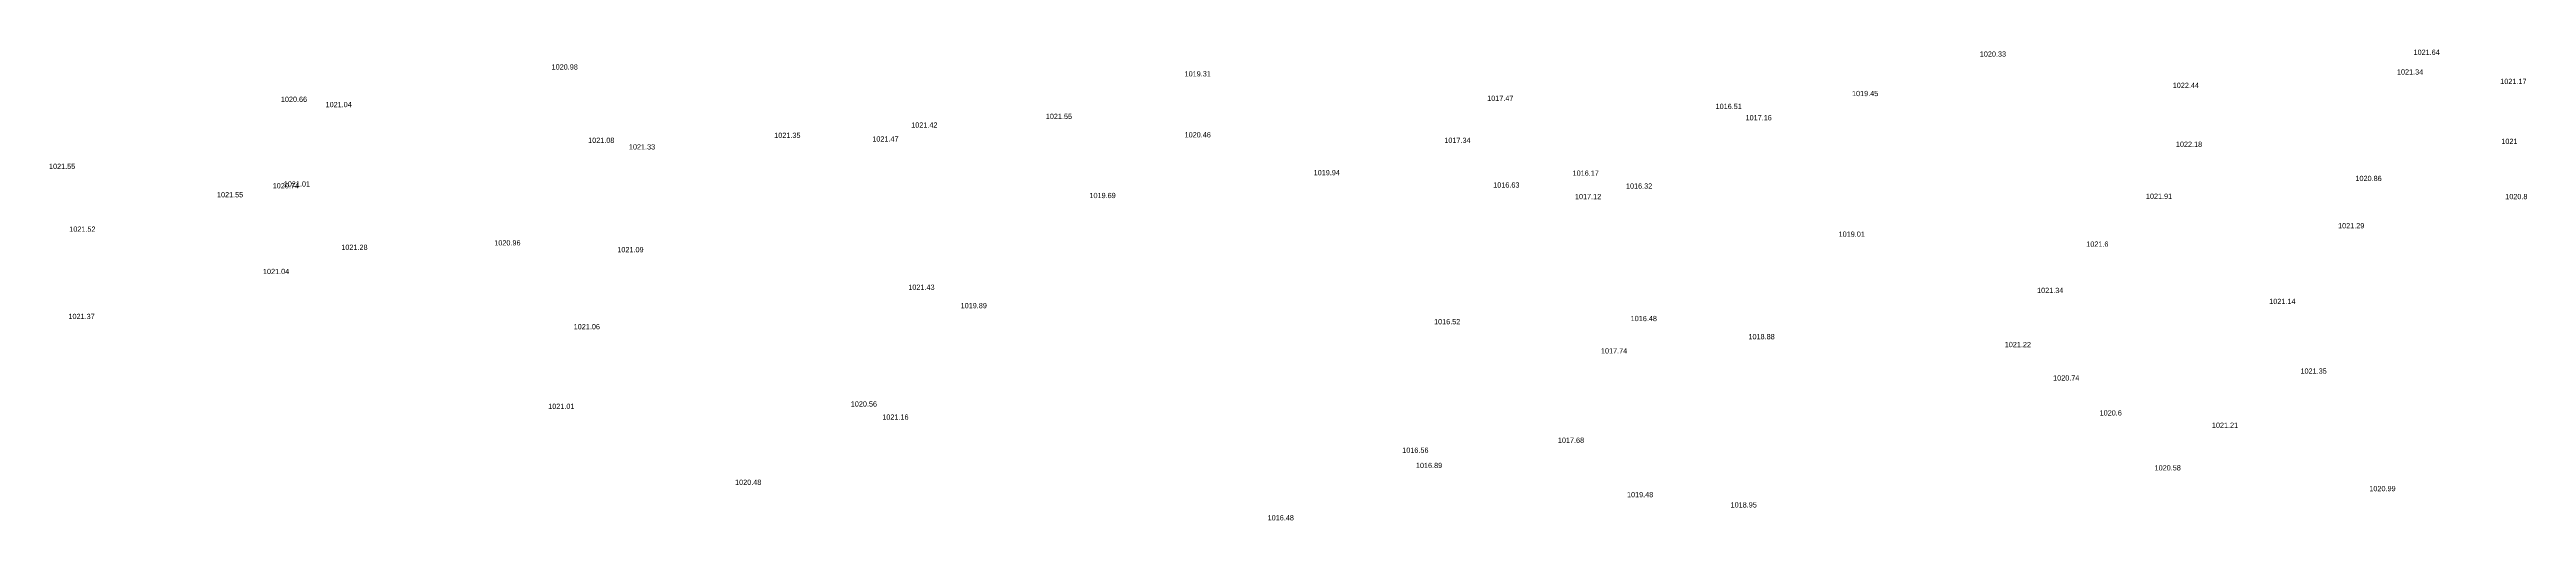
# Model space of a CAD drawing. Header units: inches. Extents: x 628884 to 629912, y 4519174 to 4520145.
# Drawn here: x 629204.4 to 629298.6, y 4519661 to 4519678.9 of the extents above; entities that cross this region are included whole.
import ezdxf

# ---------------------------------------------------------------- set-up
doc = ezdxf.new("R2010")
doc.units = ezdxf.units.IN
doc.header["$MEASUREMENT"] = 0

msp = doc.modelspace()

# ---------------------------------------------------------------- texts
for s, p in [('1020.98', (629223.49, 4519678.18, 1020.98)), ('1019.31', (629247.57, 4519677.92, 1019.31)), ('1020.33', (629277.82, 4519678.67, 1020.33)), ('1021.34', (629293.69, 4519677.99, 1021.34)), ('1021.64', (629294.32, 4519678.74, 1021.64)), ('1020.66', (629213.19, 4519676.95, 1020.66)), ('1017.47', (629259.08, 4519676.99, 1017.47)), ('1019.45', (629272.96, 4519677.17, 1019.45)), ('1022.44', (629285.16, 4519677.48, 1022.44)), ('1021.17', (629297.62, 4519677.63, 1021.17)), ('1021.04', (629214.89, 4519676.75, 1021.04)), ('1021.42', (629237.17, 4519675.97, 1021.42)), ('1021.55', (629242.29, 4519676.3, 1021.55)), ('1016.51', (629267.77, 4519676.68, 1016.51)), ('1017.16', (629268.91, 4519676.25, 1017.16)), ('1021.08', (629224.88, 4519675.39, 1021.08)), ('1021.33', (629226.43, 4519675.14, 1021.33)), ('1021.35', (629231.96, 4519675.58, 1021.35)), ('1021.47', (629235.69, 4519675.44, 1021.47)), ('1020.46', (629247.57, 4519675.6, 1020.46)), ('1017.34', (629257.45, 4519675.39, 1017.34)), ('1022.18', (629285.28, 4519675.24, 1022.18)), ('1021', (629297.66, 4519675.35, 1021)), ('1021.55', (629204.37, 4519674.4, 1021.55)), ('1019.94', (629252.48, 4519674.16, 1019.94)), ('1016.17', (629262.33, 4519674.14, 1016.17)), ('1021.55', (629210.76, 4519673.32, 1021.55)), ('1020.74', (629212.88, 4519673.66, 1020.74)), ('1021.01', (629213.3, 4519673.73, 1021.01)), ('1019.69', (629243.95, 4519673.29, 1019.69)), ('1016.63', (629259.31, 4519673.69, 1016.63)), ('1017.12', (629262.42, 4519673.25, 1017.12)), ('1016.32', (629264.36, 4519673.65, 1016.32)), ('1021.91', (629284.14, 4519673.26, 1021.91)), ('1020.86', (629292.11, 4519673.94, 1020.86)), ('1020.8', (629297.81, 4519673.25, 1020.8)), ('1021.52', (629205.14, 4519672.01, 1021.52)), ('1021.28', (629215.49, 4519671.32, 1021.28)), ('1020.96', (629221.31, 4519671.49, 1020.96)), ('1019.01', (629272.45, 4519671.82, 1019.01)), ('1021.6', (629281.87, 4519671.44, 1021.6)), ('1021.29', (629291.45, 4519672.14, 1021.29)), ('1021.04', (629212.51, 4519670.4, 1021.04)), ('1021.09', (629225.99, 4519671.23, 1021.09)), ('1021.43', (629237.06, 4519669.8, 1021.43)), ('1021.34', (629280, 4519669.68, 1021.34)), ('1021.37', (629205.11, 4519668.69, 1021.37)), ('1019.89', (629239.05, 4519669.1, 1019.89)), ('1016.52', (629257.06, 4519668.49, 1016.52)), ('1016.48', (629264.54, 4519668.61, 1016.48)), ('1021.14', (629288.83, 4519669.26, 1021.14)), ('1021.06', (629224.33, 4519668.3, 1021.06)), ('1018.88', (629269.02, 4519667.92, 1018.88)), ('1021.22', (629278.77, 4519667.62, 1021.22)), ('1017.74', (629263.41, 4519667.38, 1017.74)), ('1021.35', (629290.02, 4519666.61, 1021.35)), ('1020.74', (629280.61, 4519666.35, 1020.74)), ('1021.01', (629223.36, 4519665.27, 1021.01)), ('1020.56', (629234.87, 4519665.36, 1020.56)), ('1021.16', (629236.07, 4519664.86, 1021.16)), ('1020.6', (629282.38, 4519665.02, 1020.6)), ('1017.68', (629261.77, 4519663.98, 1017.68)), ('1021.21', (629286.65, 4519664.55, 1021.21)), ('1016.56', (629255.85, 4519663.6, 1016.56)), ('1016.89', (629256.37, 4519663.02, 1016.89)), ('1020.58', (629284.47, 4519662.93, 1020.58)), ('1020.48', (629230.47, 4519662.38, 1020.48)), ('1019.48', (629264.4, 4519661.91, 1019.48)), ('1020.99', (629292.64, 4519662.14, 1020.99)), ('1016.48', (629250.73, 4519661.03, 1016.48)), ('1018.95', (629268.34, 4519661.52, 1018.95))]:
    msp.add_text(s, height=0.2).set_placement(p)

doc.saveas('drawing.dxf')
